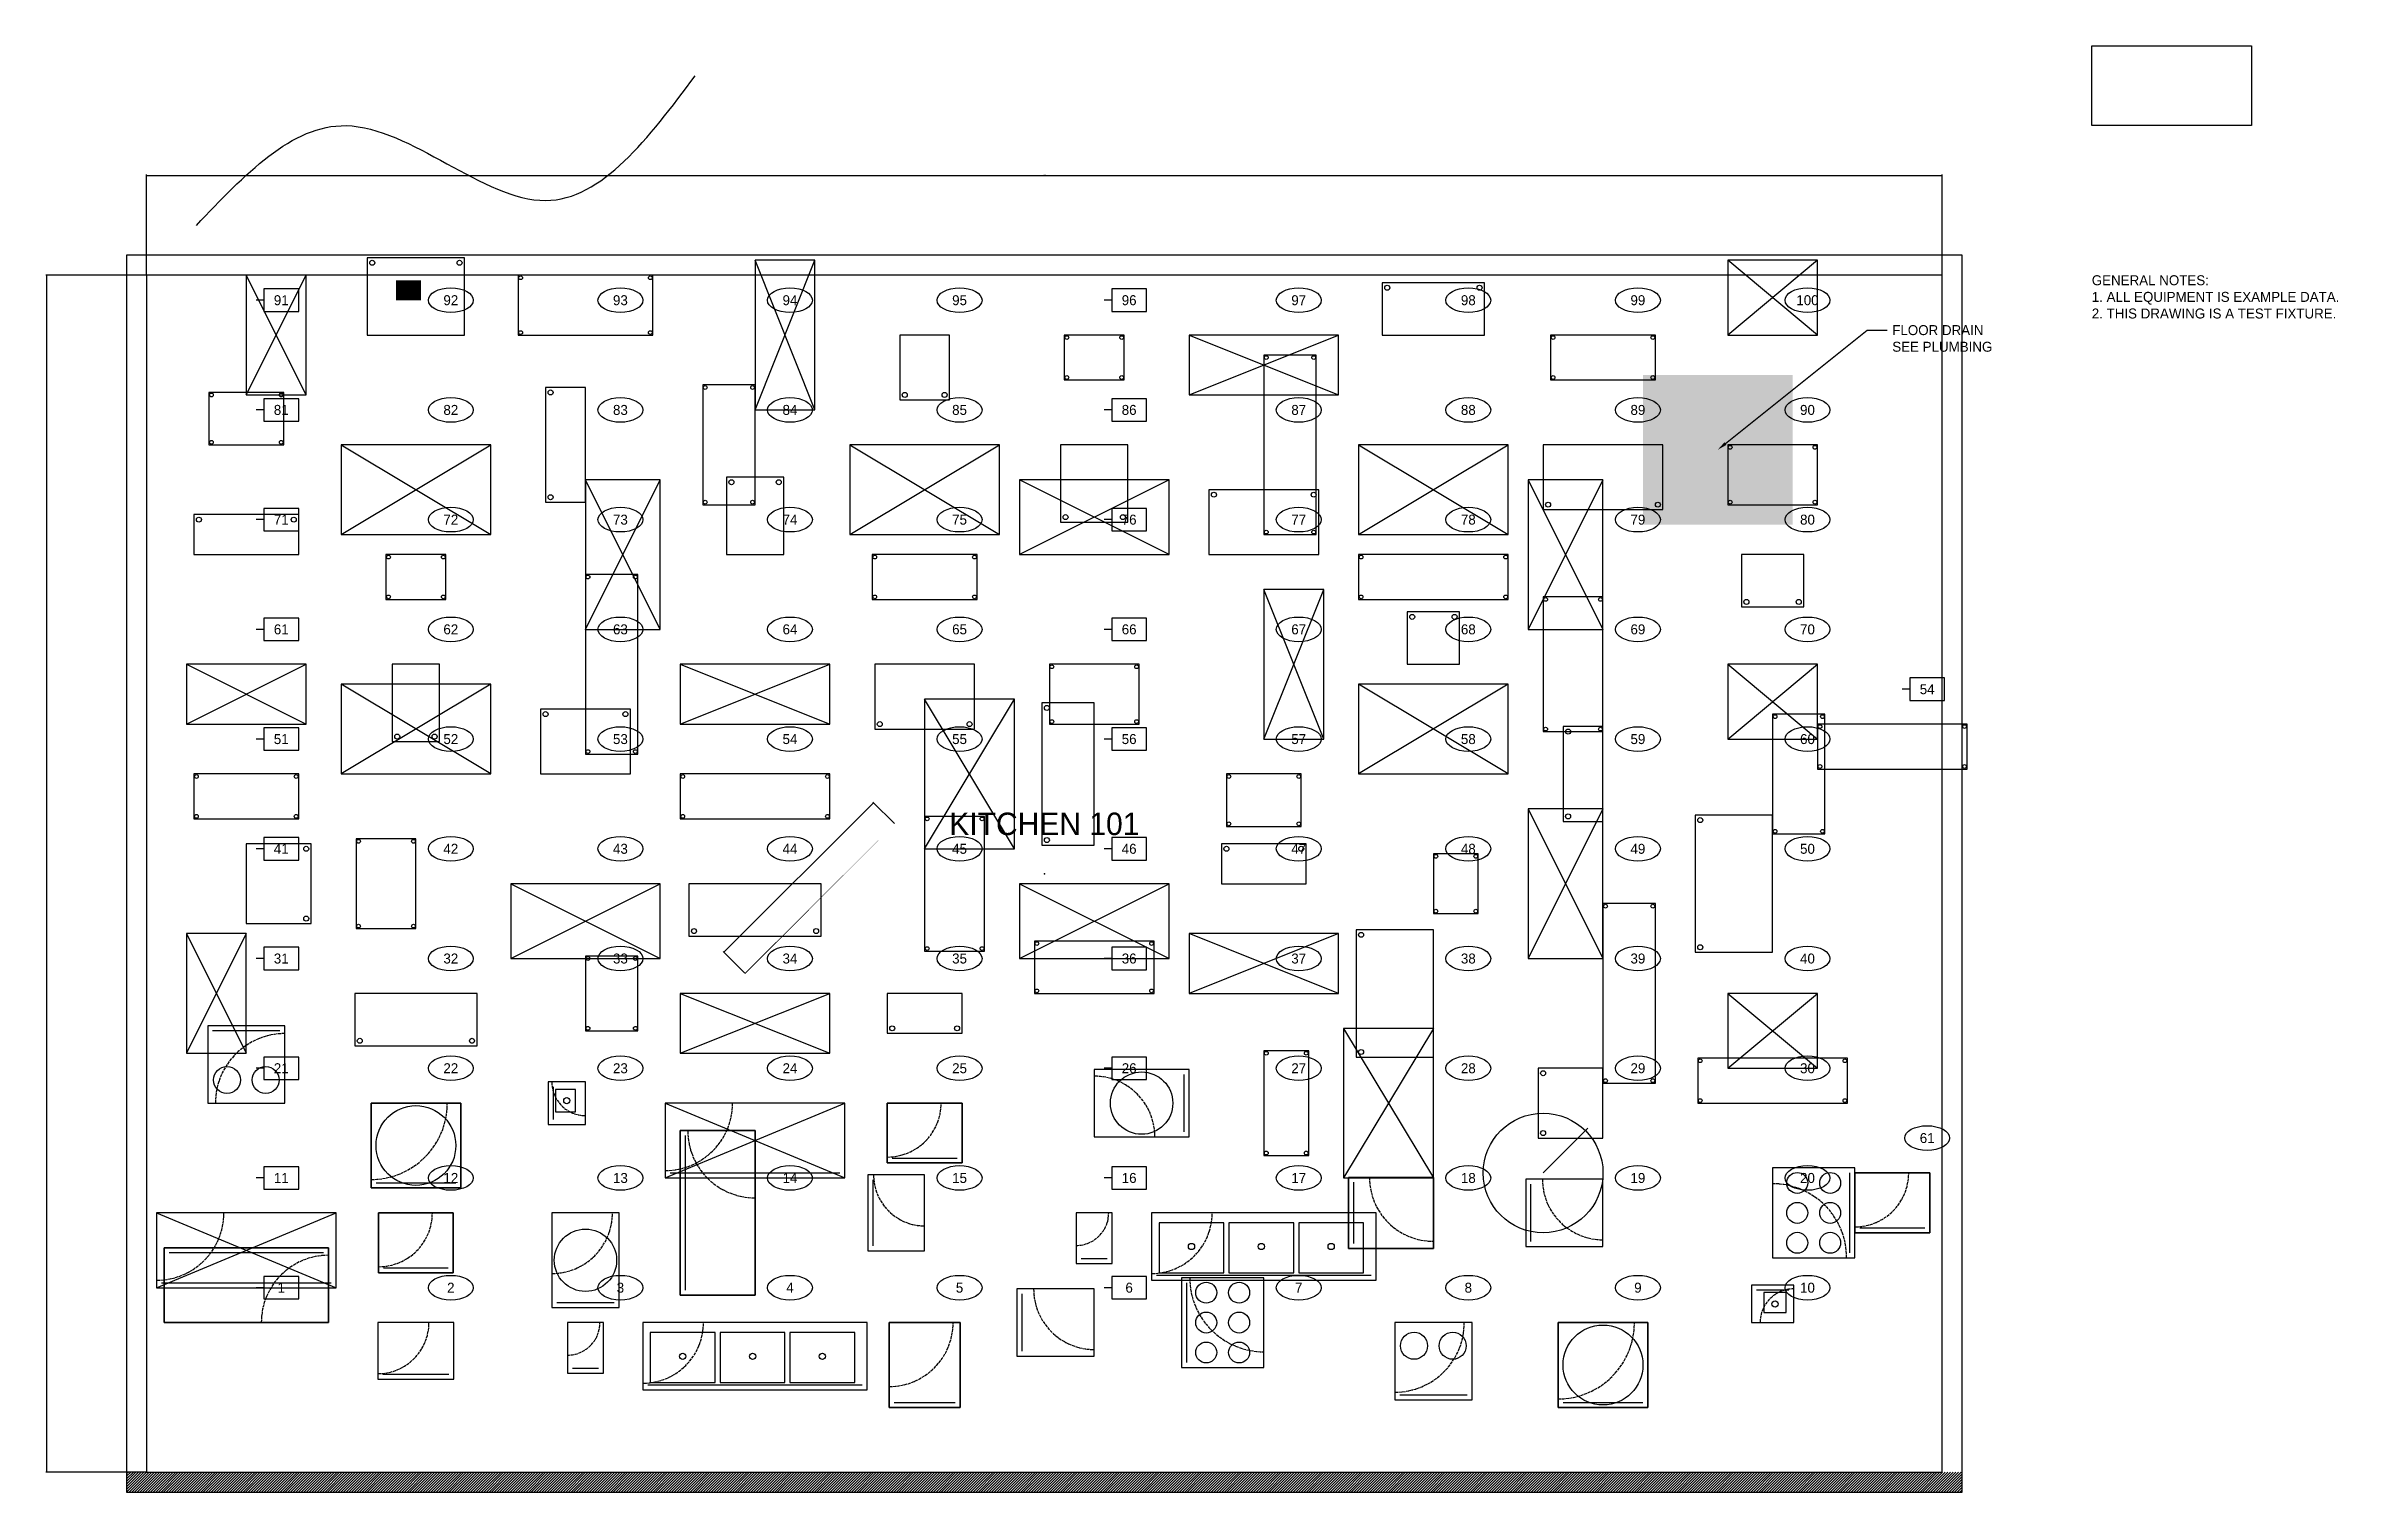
# Model space of a CAD drawing. Header units: inches. Extents: x -3024 to 2230, y -40 to 572.
# Drawn here: x -40 to 879, y -8 to 572 of the extents above; entities that cross this region are included whole.
import ezdxf
from ezdxf import colors
from ezdxf.entities.mleader import LeaderData, LeaderLine
from ezdxf.enums import TextEntityAlignment as Align
from ezdxf.math import Vec2, Vec3

# ---------------------------------------------------------------- set-up
doc = ezdxf.new("R2010")
doc.units = ezdxf.units.IN
doc.header["$MEASUREMENT"] = 0
doc.linetypes.add('DASHED', pattern=[1.524, 1.27, -0.254])
for name, color, linetype in [('A-ANNO', 7, 'Continuous'), ('A-DIMS', 1, 'Continuous'), ('A-HATCH', 9, 'Continuous'), ('A-IMAGE', 7, 'Continuous'), ('A-WALL', 7, 'Continuous'), ('K-EQPM', 3, 'Continuous'), ('K-EQPM-3D', 3, 'Continuous'), ('K-EQPM-HIDDEN', 8, 'Continuous'), ('K-EQPM-TAG', 2, 'Continuous')]:
    doc.layers.add(name, color=color, linetype=linetype)
doc.layers.add('K-EQPM-CLEAR', color=4, linetype='DASHED', plot=False)
doc.styles.add('OpenSansCondensed-Light', font='OpenSansCondensed-Light.ttf')
doc.dimstyles.new('EZDXF', dxfattribs={"dimtxt": 0.25, "dimasz": 0.175, "dimexe": 0.375, "dimexo": 0.125, "dimgap": 0.1, "dimtad": 1, "dimlfac": 100, "dimzin": 12, "dimdsep": 46, "dimtxsty": 'OpenSansCondensed-Light', "dimblk": 'ARCHTICK', "dimcen": 2.5, "dimazin": 3, "dimtfac": 0.5, "dimtmove": 2, "dimatfit": 3, "dimarcsym": 0})
picture_1 = doc.add_image_def('image1.png', size_in_pixel=(64, 32))

msp = doc.modelspace()

# ---------------------------------------------------------------- texts
at = {"layer": 'A-ANNO'}
msp.add_text('KITCHEN 101', height=9, dxfattribs=at).set_placement((360, 260), align=Align.MIDDLE_CENTER)
at = {"layer": 'A-ANNO', "insert": (780, 480), "char_height": 4, "width": 160, "attachment_point": 1}
msp.add_mtext('GENERAL NOTES:\\P1. ALL EQUIPMENT IS EXAMPLE DATA.\\P2. THIS DRAWING IS A TEST FIXTURE.', dxfattribs=at)

# ---------------------------------------------------------------- blocks, each defined once
blk = doc.blocks.new('_ARCHTICK')
at = {"color": 0, "linetype": 'ByBlock', "const_width": 0.15}
blk.add_lwpolyline([(-0.5, -0.5), (0.5, 0.5)], dxfattribs=at)
blk = doc.blocks.new('WW-RACK-CONV')
at = {"layer": 'K-EQPM'}
blk.add_lwpolyline([(-33, -30), (33, -30), (33, 0), (-33, 0)], close=True, dxfattribs=at)
at = {"layer": 'K-EQPM-3D'}
for points in [[(-33, -30), (33, -30), (33, 0), (-33, 0)], [(-33, -30, 64), (33, -30, 64), (33, 0, 64), (-33, 0, 64)], [(-33, 0), (33, 0), (33, 0, 64), (-33, 0, 64)], [(-33, -30), (-33, 0), (-33, 0, 64), (-33, -30, 64)], [(33, -30), (33, 0), (33, 0, 64), (33, -30, 64)], [(-33, -30), (33, -30), (33, -30, 64), (-33, -30, 64)]]:
    blk.add_3dface(points, dxfattribs=at)
at = {"layer": 'K-EQPM-CLEAR'}
blk.add_arc((-33, 0), 27, 270, 360, dxfattribs=at)
at = {"layer": 'K-EQPM-HIDDEN'}
blk.add_line((-31, -28), (31, -28), dxfattribs=at)
blk = doc.blocks.new('ITEMTAG-RECT')
blk.add_line((-7, 0), (-10, 0))
blk.add_lwpolyline([(-7, -4.5), (7, -4.5), (7, 4.5), (-7, 4.5)], close=True)
blk.add_attdef('KCL-ITEM', text='', height=4).set_placement((0, 0), align=Align.MIDDLE_CENTER)
at = {"flags": 1}
for tag, p in [('KCL-QTY', (0, -6.5)), ('KCL-MFR-SCHDNAME', (0, -7)), ('KCL-MODEL', (0, -7.5)), ('KCL-CATEGORY', (0, -8)), ('KCL-REMARK-USER-EQUIP', (0, -8.5)), ('KCL-REMARK', (0, -9)), ('KCL-ELEC', (0, -9.5)), ('KCL-EL-REMARK-USER', (0, -10)), ('KCL-EL-REMARK', (0, -10.5)), ('KCL-CW', (0, -11)), ('KCL-HW', (0, -11.5)), ('KCL-DD', (0, -12)), ('KCL-ID', (0, -12.5)), ('KCL-GAS', (0, -13)), ('KCL-SI', (0, -13.5)), ('KCL-SR', (0, -14)), ('KCL-PL-REMARK-USER', (0, -14.5)), ('KCL-PL-REMARK', (0, -15)), ('KCL-HVAC-IN', (0, -15.5)), ('KCL-HVAC-OUT', (0, -16)), ('KCL-HVAC-REMARK-USER', (0, -16.5)), ('KCL-HVAC-REMARK', (0, -17)), ('KCL-REFRIG-REMARK-USER', (0, -17.5)), ('KCL-USER-PDF-LOCAL', (0, -18)), ('KCL-USER-PDF-WEB', (0, -18.5)), ('KCL-NAFEM-SIS', (0, -19)), ('KCL-EQUIP-DIM', (0, -19.5)), ('KCL-USERFIELD1', (0, -20)), ('KCL-USERFIELD2', (0, -20.5)), ('KCL-USERFIELD3', (0, -21)), ('KCL-USERFIELD4', (0, -21.5)), ('KCL-USERFIELD5', (0, -22)), ('KCL-USERFIELD6', (0, -22.5)), ('KCL-USERFIELD7', (0, -23)), ('KCL-USERFIELD8', (0, -23.5)), ('KCL-USERFIELD9', (0, -24)), ('KCL-USERSPEC1', (0, -24.5)), ('KCL-USERSPEC2', (0, -25)), ('KCL-USERSPEC3', (0, -25.5)), ('KCL-USERSPEC4', (0, -26)), ('KCL-SYSSPEC1', (0, -26.5)), ('KCL-SYSSPEC2', (0, -27)), ('KCL-SYSSPEC3', (0, -27.5)), ('KCL-SYSSPEC4', (0, -28)), ('KCL-MFR', (0, -28.5)), ('KCL-FILENAME', (0, -29))]:
    blk.add_attdef(tag, p, '', height=0.4, dxfattribs=at)
blk = doc.blocks.new('HW-DROPIN-2')
at = {"layer": 'K-EQPM'}
blk.add_lwpolyline([(-15.25, -22.75), (15.25, -22.75), (15.25, 0), (-15.25, 0)], close=True, dxfattribs=at)
at = {"layer": 'K-EQPM-CLEAR'}
blk.add_arc((-15.25, 0), 20.48, 270, 360, dxfattribs=at)
at = {"layer": 'K-EQPM-HIDDEN'}
blk.add_line((-13.25, -20.75), (13.25, -20.75), dxfattribs=at)
blk = doc.blocks.new('BalloonEllipse')
blk.add_ellipse((0, 0), major_axis=(9, 0), ratio=0.55)
blk.add_attdef('KCL-ITEM', text='', height=4).set_placement((0, 0), align=Align.MIDDLE_CENTER)
at = {"flags": 1}
for tag, p in [('KCL-QTY', (0, -6.5)), ('KCL-MFR-SCHDNAME', (0, -7)), ('KCL-MODEL', (0, -7.5)), ('KCL-CATEGORY', (0, -8)), ('KCL-REMARK-USER-EQUIP', (0, -8.5)), ('KCL-REMARK', (0, -9)), ('KCL-ELEC', (0, -9.5)), ('KCL-EL-REMARK-USER', (0, -10)), ('KCL-EL-REMARK', (0, -10.5)), ('KCL-CW', (0, -11)), ('KCL-HW', (0, -11.5)), ('KCL-DD', (0, -12)), ('KCL-ID', (0, -12.5)), ('KCL-GAS', (0, -13)), ('KCL-SI', (0, -13.5)), ('KCL-SR', (0, -14)), ('KCL-PL-REMARK-USER', (0, -14.5)), ('KCL-PL-REMARK', (0, -15)), ('KCL-HVAC-IN', (0, -15.5)), ('KCL-HVAC-OUT', (0, -16)), ('KCL-HVAC-REMARK-USER', (0, -16.5)), ('KCL-HVAC-REMARK', (0, -17)), ('KCL-REFRIG-REMARK-USER', (0, -17.5)), ('KCL-USER-PDF-LOCAL', (0, -18)), ('KCL-USER-PDF-WEB', (0, -18.5)), ('KCL-NAFEM-SIS', (0, -19)), ('KCL-EQUIP-DIM', (0, -19.5)), ('KCL-USERFIELD1', (0, -20)), ('KCL-USERFIELD2', (0, -20.5)), ('KCL-USERFIELD3', (0, -21)), ('KCL-USERFIELD4', (0, -21.5)), ('KCL-USERFIELD5', (0, -22)), ('KCL-USERFIELD6', (0, -22.5)), ('KCL-USERFIELD7', (0, -23)), ('KCL-USERFIELD8', (0, -23.5)), ('KCL-USERFIELD9', (0, -24)), ('KCL-USERSPEC1', (0, -24.5)), ('KCL-USERSPEC2', (0, -25)), ('KCL-USERSPEC3', (0, -25.5)), ('KCL-USERSPEC4', (0, -26)), ('KCL-SYSSPEC1', (0, -26.5)), ('KCL-SYSSPEC2', (0, -27)), ('KCL-SYSSPEC3', (0, -27.5)), ('KCL-SYSSPEC4', (0, -28)), ('KCL-MFR', (0, -28.5)), ('KCL-FILENAME', (0, -29))]:
    blk.add_attdef(tag, p, '', height=0.4, dxfattribs=at)
blk = doc.blocks.new('TOASTER-CONV')
at = {"layer": 'K-EQPM'}
blk.add_lwpolyline([(-7.25, -20.25), (7.25, -20.25), (7.25, 0), (-7.25, 0)], close=True, dxfattribs=at)
at = {"layer": 'K-EQPM-CLEAR'}
blk.add_arc((-7.25, 0), 13.05, 270, 360, dxfattribs=at)
at = {"layer": 'K-EQPM-HIDDEN'}
blk.add_line((-5.25, -18.25), (5.25, -18.25), dxfattribs=at)
blk = doc.blocks.new('SINK-3COMP')
at = {"layer": 'K-EQPM'}
for points in [[(-45, -27), (45, -27), (45, 0), (-45, 0)], [(-42, -24), (-16, -24), (-16, -4), (-42, -4)], [(-14, -24), (12, -24), (12, -4), (-14, -4)], [(14, -24), (40, -24), (40, -4), (14, -4)]]:
    blk.add_lwpolyline(points, close=True, dxfattribs=at)
for centre in [(-29, -13.5), (-1, -13.5), (27, -13.5)]:
    blk.add_circle(centre, 1.25, dxfattribs=at)
at = {"layer": 'K-EQPM-CLEAR'}
blk.add_arc((-45, 0), 24.3, 270, 360, dxfattribs=at)
at = {"layer": 'K-EQPM-HIDDEN'}
blk.add_line((-43, -25), (43, -25), dxfattribs=at)
blk = doc.blocks.new('CAB-HEATED-PT')
at = {"layer": 'K-EQPM'}
blk.add_lwpolyline([(-14.25, -34), (14.25, -34), (14.25, 0), (-14.25, 0)], close=True, dxfattribs=at)
at = {"layer": 'K-EQPM-3D'}
for points in [[(-14.25, -34), (14.25, -34), (14.25, 0), (-14.25, 0)], [(-14.25, -34, 34), (14.25, -34, 34), (14.25, 0, 34), (-14.25, 0, 34)], [(-14.25, 0), (14.25, 0), (14.25, 0, 34), (-14.25, 0, 34)], [(-14.25, -34), (-14.25, 0), (-14.25, 0, 34), (-14.25, -34, 34)], [(14.25, -34), (14.25, 0), (14.25, 0, 34), (14.25, -34, 34)], [(-14.25, -34), (14.25, -34), (14.25, -34, 34), (-14.25, -34, 34)]]:
    blk.add_3dface(points, dxfattribs=at)
at = {"layer": 'K-EQPM-CLEAR'}
blk.add_arc((-14.25, 0), 25.65, 270, 360, dxfattribs=at)
at = {"layer": 'K-EQPM-HIDDEN'}
blk.add_line((-12.25, -32), (12.25, -32), dxfattribs=at)
blk = doc.blocks.new('CAB-MOBILE-WH')
at = {"layer": 'K-EQPM'}
blk.add_lwpolyline([(-13.5, -31), (13.5, -31), (13.5, 0), (-13.5, 0)], close=True, dxfattribs=at)
at = {"layer": 'K-EQPM-CLEAR'}
blk.add_arc((-13.5, 0), 24.3, 270, 360, dxfattribs=at)
at = {"layer": 'K-EQPM-HIDDEN'}
blk.add_line((-11.5, -29), (11.5, -29), dxfattribs=at)
blk = doc.blocks.new('RANGE-6B')
at = {"layer": 'K-EQPM'}
blk.add_lwpolyline([(-18, -33), (18, -33), (18, 0), (-18, 0)], close=True, dxfattribs=at)
for centre in [(-12, -9.9), (0, -9.9), (12, -9.9), (-12, -23.1), (0, -23.1), (12, -23.1)]:
    blk.add_circle(centre, 4.2, dxfattribs=at)
at = {"layer": 'K-EQPM-CLEAR'}
blk.add_arc((-18, 0), 29.7, 270, 360, dxfattribs=at)
at = {"layer": 'K-EQPM-HIDDEN'}
blk.add_line((-16, -31), (16, -31), dxfattribs=at)
blk = doc.blocks.new('FRYER-2')
at = {"layer": 'K-EQPM'}
blk.add_lwpolyline([(-15.5, -31), (15.5, -31), (15.5, 0), (-15.5, 0)], close=True, dxfattribs=at)
for centre in [(-7.75, -9.3), (7.75, -9.3)]:
    blk.add_circle(centre, 5.42, dxfattribs=at)
at = {"layer": 'K-EQPM-CLEAR'}
blk.add_arc((-15.5, 0), 27.9, 270, 360, dxfattribs=at)
at = {"layer": 'K-EQPM-HIDDEN'}
blk.add_line((-13.5, -29), (13.5, -29), dxfattribs=at)
blk = doc.blocks.new('KETTLE-40')
at = {"layer": 'K-EQPM'}
blk.add_lwpolyline([(-18, -34), (18, -34), (18, 0), (-18, 0)], close=True, dxfattribs=at)
blk.add_circle((0, -17), 16, dxfattribs=at)
at = {"layer": 'K-EQPM-3D'}
for points in [[(-18, -34), (18, -34), (18, 0), (-18, 0)], [(-18, -34, 34), (18, -34, 34), (18, 0, 34), (-18, 0, 34)], [(-18, 0), (18, 0), (18, 0, 34), (-18, 0, 34)], [(-18, -34), (-18, 0), (-18, 0, 34), (-18, -34, 34)], [(18, -34), (18, 0), (18, 0, 34), (18, -34, 34)], [(-18, -34), (18, -34), (18, -34, 34), (-18, -34, 34)]]:
    blk.add_3dface(points, dxfattribs=at)
at = {"layer": 'K-EQPM-CLEAR'}
blk.add_arc((-18, 0), 30.6, 270, 360, dxfattribs=at)
at = {"layer": 'K-EQPM-HIDDEN'}
blk.add_line((-16, -32), (16, -32), dxfattribs=at)
blk = doc.blocks.new('HANDSINK')
at = {"layer": 'K-EQPM'}
for points in [[(-8.5, -15), (8.5, -15), (8.5, 0), (-8.5, 0)], [(-5.5, -12), (3.5, -12), (3.5, -4), (-5.5, -4)]]:
    blk.add_lwpolyline(points, close=True, dxfattribs=at)
blk.add_circle((-1, -7.5), 1.25, dxfattribs=at)
at = {"layer": 'K-EQPM-CLEAR'}
blk.add_arc((-8.5, 0), 13.5, 270, 360, dxfattribs=at)
at = {"layer": 'K-EQPM-HIDDEN'}
blk.add_line((-6.5, -13), (6.5, -13), dxfattribs=at)
blk = doc.blocks.new('TABLE-WORK')
at = {"layer": 'K-EQPM'}
for p, q in [((-36, -30), (36, 0)), ((-36, 0), (36, -30))]:
    blk.add_line(p, q, dxfattribs=at)
blk.add_lwpolyline([(-36, -30), (36, -30), (36, 0), (-36, 0)], close=True, dxfattribs=at)
at = {"layer": 'K-EQPM-CLEAR'}
blk.add_arc((-36, 0), 27, 270, 360, dxfattribs=at)
at = {"layer": 'K-EQPM-HIDDEN'}
blk.add_line((-34, -28), (34, -28), dxfattribs=at)
blk = doc.blocks.new('ICE-MAKER')
at = {"layer": 'K-EQPM'}
blk.add_lwpolyline([(-15, -24), (15, -24), (15, 0), (-15, 0)], close=True, dxfattribs=at)
at = {"layer": 'K-EQPM-3D'}
for points in [[(-15, -24), (15, -24), (15, 0), (-15, 0)], [(-15, -24, 34), (15, -24, 34), (15, 0, 34), (-15, 0, 34)], [(-15, 0), (15, 0), (15, 0, 34), (-15, 0, 34)], [(-15, -24), (-15, 0), (-15, 0, 34), (-15, -24, 34)], [(15, -24), (15, 0), (15, 0, 34), (15, -24, 34)], [(-15, -24), (15, -24), (15, -24, 34), (-15, -24, 34)]]:
    blk.add_3dface(points, dxfattribs=at)
at = {"layer": 'K-EQPM-CLEAR'}
blk.add_arc((-15, 0), 21.6, 270, 360, dxfattribs=at)
at = {"layer": 'K-EQPM-HIDDEN'}
blk.add_line((-13, -22), (13, -22), dxfattribs=at)
blk = doc.blocks.new('MIXER-60')
at = {"layer": 'K-EQPM'}
blk.add_lwpolyline([(-13.5, -38), (13.5, -38), (13.5, 0), (-13.5, 0)], close=True, dxfattribs=at)
blk.add_circle((0, -19), 12.5, dxfattribs=at)
at = {"layer": 'K-EQPM-CLEAR'}
blk.add_arc((-13.5, 0), 24.3, 270, 360, dxfattribs=at)
at = {"layer": 'K-EQPM-HIDDEN'}
blk.add_line((-11.5, -36), (11.5, -36), dxfattribs=at)
blk = doc.blocks.new('SHELF-18X42')
at = {"layer": 'K-EQPM'}
blk.add_lwpolyline([(-21, -18), (21, -18), (21, 0), (-21, 0)], close=True, dxfattribs=at)
for centre in [(-20, -1), (20, -1), (-20, -17), (20, -17)]:
    blk.add_circle(centre, 0.75, dxfattribs=at)
blk = doc.blocks.new('TABLE-36X60')
at = {"layer": 'K-EQPM'}
for p, q in [((-30, -36), (30, 0)), ((-30, 0), (30, -36))]:
    blk.add_line(p, q, dxfattribs=at)
blk.add_lwpolyline([(-30, -36), (30, -36), (30, 0), (-30, 0)], close=True, dxfattribs=at)
blk = doc.blocks.new('CART-030')
at = {"layer": 'K-EQPM'}
blk.add_lwpolyline([(-14, -26), (14, -26), (14, 0), (-14, 0)], close=True, dxfattribs=at)
for centre in [(-12, -24), (12, -24)]:
    blk.add_circle(centre, 1, dxfattribs=at)
blk = doc.blocks.new('SHELF-18X60')
at = {"layer": 'K-EQPM'}
blk.add_lwpolyline([(-30, -18), (30, -18), (30, 0), (-30, 0)], close=True, dxfattribs=at)
for centre in [(-29, -1), (29, -1), (-29, -17), (29, -17)]:
    blk.add_circle(centre, 0.75, dxfattribs=at)
blk = doc.blocks.new('TABLE-24X48')
at = {"layer": 'K-EQPM'}
for p, q in [((-24, -24), (24, 0)), ((-24, 0), (24, -24))]:
    blk.add_line(p, q, dxfattribs=at)
blk.add_lwpolyline([(-24, -24), (24, -24), (24, 0), (-24, 0)], close=True, dxfattribs=at)
blk = doc.blocks.new('CART-033')
at = {"layer": 'K-EQPM'}
blk.add_lwpolyline([(-24.5, -21), (24.5, -21), (24.5, 0), (-24.5, 0)], close=True, dxfattribs=at)
for centre in [(-22.5, -19), (22.5, -19)]:
    blk.add_circle(centre, 1, dxfattribs=at)
blk = doc.blocks.new('SHELF-21X30')
at = {"layer": 'K-EQPM'}
blk.add_lwpolyline([(-15, -21), (15, -21), (15, 0), (-15, 0)], close=True, dxfattribs=at)
for centre in [(-14, -1), (14, -1), (-14, -20), (14, -20)]:
    blk.add_circle(centre, 0.75, dxfattribs=at)
blk = doc.blocks.new('TABLE-24X60')
at = {"layer": 'K-EQPM'}
for p, q in [((-30, -24), (30, 0)), ((-30, 0), (30, -24))]:
    blk.add_line(p, q, dxfattribs=at)
blk.add_lwpolyline([(-30, -24), (30, -24), (30, 0), (-30, 0)], close=True, dxfattribs=at)
blk = doc.blocks.new('CART-036')
at = {"layer": 'K-EQPM'}
blk.add_lwpolyline([(-15, -16), (15, -16), (15, 0), (-15, 0)], close=True, dxfattribs=at)
for centre in [(-13, -14), (13, -14)]:
    blk.add_circle(centre, 1, dxfattribs=at)
blk = doc.blocks.new('SHELF-21X48')
at = {"layer": 'K-EQPM'}
blk.add_lwpolyline([(-24, -21), (24, -21), (24, 0), (-24, 0)], close=True, dxfattribs=at)
for centre in [(-23, -1), (23, -1), (-23, -20), (23, -20)]:
    blk.add_circle(centre, 0.75, dxfattribs=at)
blk = doc.blocks.new('CART-039')
at = {"layer": 'K-EQPM'}
blk.add_lwpolyline([(-25.5, -31), (25.5, -31), (25.5, 0), (-25.5, 0)], close=True, dxfattribs=at)
for centre in [(-23.5, -29), (23.5, -29)]:
    blk.add_circle(centre, 1, dxfattribs=at)
blk = doc.blocks.new('SHELF-21X72')
at = {"layer": 'K-EQPM'}
blk.add_lwpolyline([(-36, -21), (36, -21), (36, 0), (-36, 0)], close=True, dxfattribs=at)
for centre in [(-35, -1), (35, -1), (-35, -20), (35, -20)]:
    blk.add_circle(centre, 0.75, dxfattribs=at)
blk = doc.blocks.new('TABLE-30X36')
at = {"layer": 'K-EQPM'}
for p, q in [((-18, -30), (18, 0)), ((-18, 0), (18, -30))]:
    blk.add_line(p, q, dxfattribs=at)
blk.add_lwpolyline([(-18, -30), (18, -30), (18, 0), (-18, 0)], close=True, dxfattribs=at)
blk = doc.blocks.new('CART-042')
at = {"layer": 'K-EQPM'}
blk.add_lwpolyline([(-16, -26), (16, -26), (16, 0), (-16, 0)], close=True, dxfattribs=at)
for centre in [(-14, -24), (14, -24)]:
    blk.add_circle(centre, 1, dxfattribs=at)
blk = doc.blocks.new('SHELF-24X36')
at = {"layer": 'K-EQPM'}
blk.add_lwpolyline([(-18, -24), (18, -24), (18, 0), (-18, 0)], close=True, dxfattribs=at)
for centre in [(-17, -1), (17, -1), (-17, -23), (17, -23)]:
    blk.add_circle(centre, 0.75, dxfattribs=at)
blk = doc.blocks.new('TABLE-30X60')
at = {"layer": 'K-EQPM'}
for p, q in [((-30, -30), (30, 0)), ((-30, 0), (30, -30))]:
    blk.add_line(p, q, dxfattribs=at)
blk.add_lwpolyline([(-30, -30), (30, -30), (30, 0), (-30, 0)], close=True, dxfattribs=at)
blk = doc.blocks.new('CART-045')
at = {"layer": 'K-EQPM'}
blk.add_lwpolyline([(-26.5, -21), (26.5, -21), (26.5, 0), (-26.5, 0)], close=True, dxfattribs=at)
for centre in [(-24.5, -19), (24.5, -19)]:
    blk.add_circle(centre, 1, dxfattribs=at)
blk = doc.blocks.new('SHELF-24X54')
at = {"layer": 'K-EQPM'}
blk.add_lwpolyline([(-27, -24), (27, -24), (27, 0), (-27, 0)], close=True, dxfattribs=at)
for centre in [(-26, -1), (26, -1), (-26, -23), (26, -23)]:
    blk.add_circle(centre, 0.75, dxfattribs=at)
blk = doc.blocks.new('CART-048')
at = {"layer": 'K-EQPM'}
blk.add_lwpolyline([(-17, -16), (17, -16), (17, 0), (-17, 0)], close=True, dxfattribs=at)
for centre in [(-15, -14), (15, -14)]:
    blk.add_circle(centre, 1, dxfattribs=at)
blk = doc.blocks.new('SHELF-18X24')
at = {"layer": 'K-EQPM'}
blk.add_lwpolyline([(-12, -18), (12, -18), (12, 0), (-12, 0)], close=True, dxfattribs=at)
for centre in [(-11, -1), (11, -1), (-11, -17), (11, -17)]:
    blk.add_circle(centre, 0.75, dxfattribs=at)
blk = doc.blocks.new('CART-051')
at = {"layer": 'K-EQPM'}
blk.add_lwpolyline([(-27.5, -31), (27.5, -31), (27.5, 0), (-27.5, 0)], close=True, dxfattribs=at)
for centre in [(-25.5, -29), (25.5, -29)]:
    blk.add_circle(centre, 1, dxfattribs=at)
blk = doc.blocks.new('CART-054')
at = {"layer": 'K-EQPM'}
blk.add_lwpolyline([(-18, -26), (18, -26), (18, 0), (-18, 0)], close=True, dxfattribs=at)
for centre in [(-16, -24), (16, -24)]:
    blk.add_circle(centre, 1, dxfattribs=at)
blk = doc.blocks.new('CART-057')
at = {"layer": 'K-EQPM'}
blk.add_lwpolyline([(-28.5, -21), (28.5, -21), (28.5, 0), (-28.5, 0)], close=True, dxfattribs=at)
for centre in [(-26.5, -19), (26.5, -19)]:
    blk.add_circle(centre, 1, dxfattribs=at)
blk = doc.blocks.new('CART-060')
at = {"layer": 'K-EQPM'}
blk.add_lwpolyline([(-19, -16), (19, -16), (19, 0), (-19, 0)], close=True, dxfattribs=at)
for centre in [(-17, -14), (17, -14)]:
    blk.add_circle(centre, 1, dxfattribs=at)
blk = doc.blocks.new('CART-063')
at = {"layer": 'K-EQPM'}
blk.add_lwpolyline([(-9.5, -31), (9.5, -31), (9.5, 0), (-9.5, 0)], close=True, dxfattribs=at)
for centre in [(-7.5, -29), (7.5, -29)]:
    blk.add_circle(centre, 1, dxfattribs=at)
blk = doc.blocks.new('CART-066')
at = {"layer": 'K-EQPM'}
blk.add_lwpolyline([(-20, -26), (20, -26), (20, 0), (-20, 0)], close=True, dxfattribs=at)
for centre in [(-18, -24), (18, -24)]:
    blk.add_circle(centre, 1, dxfattribs=at)
blk = doc.blocks.new('CART-069')
at = {"layer": 'K-EQPM'}
blk.add_lwpolyline([(-10.5, -21), (10.5, -21), (10.5, 0), (-10.5, 0)], close=True, dxfattribs=at)
for centre in [(-8.5, -19), (8.5, -19)]:
    blk.add_circle(centre, 1, dxfattribs=at)
blk = doc.blocks.new('CART-072')
at = {"layer": 'K-EQPM'}
blk.add_lwpolyline([(-21, -16), (21, -16), (21, 0), (-21, 0)], close=True, dxfattribs=at)
for centre in [(-19, -14), (19, -14)]:
    blk.add_circle(centre, 1, dxfattribs=at)
blk = doc.blocks.new('CART-075')
at = {"layer": 'K-EQPM'}
blk.add_lwpolyline([(-11.5, -31), (11.5, -31), (11.5, 0), (-11.5, 0)], close=True, dxfattribs=at)
for centre in [(-9.5, -29), (9.5, -29)]:
    blk.add_circle(centre, 1, dxfattribs=at)
blk = doc.blocks.new('CART-078')
at = {"layer": 'K-EQPM'}
blk.add_lwpolyline([(-22, -26), (22, -26), (22, 0), (-22, 0)], close=True, dxfattribs=at)
for centre in [(-20, -24), (20, -24)]:
    blk.add_circle(centre, 1, dxfattribs=at)
blk = doc.blocks.new('CART-081')
at = {"layer": 'K-EQPM'}
blk.add_lwpolyline([(-12.5, -21), (12.5, -21), (12.5, 0), (-12.5, 0)], close=True, dxfattribs=at)
for centre in [(-10.5, -19), (10.5, -19)]:
    blk.add_circle(centre, 1, dxfattribs=at)
blk = doc.blocks.new('CART-084')
at = {"layer": 'K-EQPM'}
blk.add_lwpolyline([(-23, -16), (23, -16), (23, 0), (-23, 0)], close=True, dxfattribs=at)
for centre in [(-21, -14), (21, -14)]:
    blk.add_circle(centre, 1, dxfattribs=at)
blk = doc.blocks.new('CART-087')
at = {"layer": 'K-EQPM'}
blk.add_lwpolyline([(-13.5, -31), (13.5, -31), (13.5, 0), (-13.5, 0)], close=True, dxfattribs=at)
for centre in [(-11.5, -29), (11.5, -29)]:
    blk.add_circle(centre, 1, dxfattribs=at)
blk = doc.blocks.new('CART-090')
at = {"layer": 'K-EQPM'}
blk.add_lwpolyline([(-24, -26), (24, -26), (24, 0), (-24, 0)], close=True, dxfattribs=at)
for centre in [(-22, -24), (22, -24)]:
    blk.add_circle(centre, 1, dxfattribs=at)
blk = doc.blocks.new('CART-003')
at = {"layer": 'K-EQPM'}
blk.add_lwpolyline([(-19.5, -31), (19.5, -31), (19.5, 0), (-19.5, 0)], close=True, dxfattribs=at)
for centre in [(-17.5, -29), (17.5, -29)]:
    blk.add_circle(centre, 1, dxfattribs=at)
blk = doc.blocks.new('CART-006')
at = {"layer": 'K-EQPM'}
blk.add_lwpolyline([(-10, -26), (10, -26), (10, 0), (-10, 0)], close=True, dxfattribs=at)
for centre in [(-8, -24), (8, -24)]:
    blk.add_circle(centre, 1, dxfattribs=at)
blk = doc.blocks.new('CART-009')
at = {"layer": 'K-EQPM'}
blk.add_lwpolyline([(-20.5, -21), (20.5, -21), (20.5, 0), (-20.5, 0)], close=True, dxfattribs=at)
for centre in [(-18.5, -19), (18.5, -19)]:
    blk.add_circle(centre, 1, dxfattribs=at)

# ---------------------------------------------------------------- dimensions: what is measured, and where the dimension line sits
at = {"layer": 'A-DIMS'}
msp.add_linear_dim(base=(0, 520), p1=(0, 480), p2=(720, 480), dimstyle='EZDXF', dxfattribs=at).render()
for base, p1, p2, angle in [((-40, 0), (0, 0), (0, 480), 90), ((231.51472, 208.48528), (240, 200), (300, 260), 45)]:
    msp.add_linear_dim(base=base, p1=p1, p2=p2, angle=angle, dimstyle='EZDXF', dxfattribs=at).render()
msp.add_radius_dim(center=(560, 120), mpoint=(576.97056, 136.97056), dimstyle='EZDXF', dxfattribs=at).render()

# ---------------------------------------------------------------- hatches: boundary and pattern name
at = {"layer": 'A-HATCH'}
msp.add_hatch(color=8, dxfattribs=at).paths.add_polyline_path([(600, 380), (660, 380), (660, 440), (600, 440)])
h = msp.add_hatch(dxfattribs=at)
h.set_pattern_fill('ANSI31', scale=6)
h.paths.add_polyline_path([(-8, -8), (728, -8), (728, 0), (-8, 0)])

# ---------------------------------------------------------------- linework, layer by layer
at = {"layer": 'A-ANNO'}
msp.add_circle((560, 120), 24, dxfattribs=at)
msp.add_spline([(20, 500), (80, 540), (160, 510), (220, 560)], degree=3, dxfattribs=at)
msp.add_point((360, 240), dxfattribs=at)
msp.add_solid([(100, 470), (110, 470), (100, 478), (110, 478)], dxfattribs=at)
at = {"layer": 'A-WALL'}
for points in [[(-8, -8), (728, -8), (728, 488), (-8, 488)], [(0, 0), (720, 0), (720, 480), (0, 480)]]:
    msp.add_lwpolyline(points, close=True, dxfattribs=at)
msp.add_lwpolyline([(240, 0, 0, 0, 0), (240, 200, 0.414, 0, 0), (300, 260, 0, 0, 0), (360, 260, 0, 0, 0)], format="xyseb", dxfattribs=at)

# ---------------------------------------------------------------- block references
at = {"layer": 'K-EQPM'}
for name, p, rotation in [('TABLE-24X48', (40, 456), 90), ('CART-003', (108, 456), 180), ('SHELF-24X54', (176, 456), 180), ('TABLE-24X60', (244, 456), 90), ('TABLE-30X36', (652, 456), 180), ('CART-009', (516, 456), 180), ('SHELF-21X72', (448, 412), 90), ('SHELF-21X30', (40, 412), 180), ('CART-084', (176, 412), 270), ('SHELF-21X48', (244, 412), 270), ('TABLE-30X60', (176, 368), 90), ('CART-075', (244, 368), 180), ('TABLE-30X60', (380, 368), 180), ('TABLE-30X60', (584, 368), 270), ('CART-078', (448, 368), 180), ('CART-072', (40, 368), 180), ('SHELF-21X72', (176, 324), 90), ('TABLE-24X60', (448, 324), 90), ('SHELF-24X54', (584, 324), 270), ('CART-069', (516, 324), 180), ('TABLE-36X60', (108, 280), 180), ('TABLE-36X60', (516, 280), 180), ('CART-054', (176, 280), 180), ('TABLE-36X60', (312, 280), 90), ('CART-057', (380, 280), 270), ('SHELF-21X48', (652, 280), 90), ('CART-060', (584, 280), 270), ('SHELF-24X54', (312, 236), 90), ('TABLE-30X60', (584, 236), 270), ('CART-051', (652, 236), 270), ('CART-042', (40, 236), 90), ('SHELF-24X36', (108, 236), 270), ('CART-048', (448, 236), 180), ('SHELF-18X24', (516, 236), 90), ('SHELF-21X72', (584, 192), 90), ('TABLE-24X48', (40, 192), 270), ('SHELF-21X48', (380, 192), 180), ('TABLE-24X60', (448, 192), 180), ('CART-039', (516, 192), 270), ('SHELF-21X30', (176, 192), 90), ('FRYER-2', (40, 148), 180), ('TABLE-36X60', (516, 148), 270), ('SHELF-18X42', (448, 148), 90), ('SHELF-18X60', (652, 148), 180), ('HANDSINK', (176, 148), 270), ('MIXER-60', (380, 148), 90), ('CART-030', (584, 148), 270), ('WW-RACK-CONV', (244, 104), 270), ('RANGE-6B', (652, 104), 90), ('HW-DROPIN-2', (312, 104), 270), ('CAB-HEATED-PT', (516, 104), 270), ('CAB-MOBILE-WH', (584, 104), 270), ('WW-RACK-CONV', (40, 60), 180), ('RANGE-6B', (448, 60), 270), ('HANDSINK', (652, 60), 180), ('CAB-MOBILE-WH', (380, 60), 270)]:
    msp.add_blockref(name, p, dxfattribs=dict(at, rotation=rotation))
for name, p in [('CART-006', (312, 456)), ('SHELF-18X24', (380, 456)), ('TABLE-24X60', (448, 456)), ('SHELF-18X42', (584, 456)), ('TABLE-36X60', (108, 412)), ('TABLE-36X60', (312, 412)), ('CART-087', (380, 412)), ('TABLE-36X60', (516, 412)), ('CART-090', (584, 412)), ('SHELF-24X36', (652, 412)), ('SHELF-18X24', (108, 368)), ('SHELF-18X42', (312, 368)), ('SHELF-18X60', (516, 368)), ('CART-081', (652, 368)), ('TABLE-24X48', (40, 324)), ('CART-063', (108, 324)), ('TABLE-24X60', (244, 324)), ('CART-066', (312, 324)), ('SHELF-24X36', (380, 324)), ('TABLE-30X36', (652, 324)), ('SHELF-18X60', (700, 300)), ('SHELF-18X42', (40, 280)), ('SHELF-18X60', (244, 280)), ('SHELF-21X30', (448, 280)), ('TABLE-30X60', (176, 236)), ('CART-045', (244, 236)), ('TABLE-30X60', (380, 236)), ('CART-033', (108, 192)), ('TABLE-24X60', (244, 192)), ('CART-036', (312, 192)), ('TABLE-30X36', (652, 192)), ('KETTLE-40', (108, 148)), ('TABLE-WORK', (244, 148)), ('ICE-MAKER', (312, 148)), ('ICE-MAKER', (700, 120)), ('TABLE-WORK', (40, 104)), ('ICE-MAKER', (108, 104)), ('MIXER-60', (176, 104)), ('TOASTER-CONV', (380, 104)), ('SINK-3COMP', (448, 104)), ('HW-DROPIN-2', (108, 60)), ('TOASTER-CONV', (176, 60)), ('SINK-3COMP', (244, 60)), ('CAB-HEATED-PT', (312, 60)), ('FRYER-2', (516, 60)), ('KETTLE-40', (584, 60))]:
    msp.add_blockref(name, p, dxfattribs=at)
at = {"layer": 'K-EQPM-TAG'}
for name, p, values in [('ITEMTAG-RECT', (54, 470), {'KCL-ITEM': '91'}), ('BalloonEllipse', (122, 470), {'KCL-ITEM': '92'}), ('BalloonEllipse', (190, 470), {'KCL-ITEM': '93'}), ('BalloonEllipse', (258, 470), {'KCL-ITEM': '94'}), ('BalloonEllipse', (326, 470), {'KCL-ITEM': '95'}), ('ITEMTAG-RECT', (394, 470), {'KCL-ITEM': '96'}), ('BalloonEllipse', (462, 470), {'KCL-ITEM': '97'}), ('BalloonEllipse', (530, 470), {'KCL-ITEM': '98'}), ('BalloonEllipse', (598, 470), {'KCL-ITEM': '99'}), ('BalloonEllipse', (666, 470), {'KCL-ITEM': '100'}), ('ITEMTAG-RECT', (54, 426), {'KCL-ITEM': '81'}), ('BalloonEllipse', (122, 426), {'KCL-ITEM': '82'}), ('BalloonEllipse', (190, 426), {'KCL-ITEM': '83'}), ('BalloonEllipse', (258, 426), {'KCL-ITEM': '84'}), ('BalloonEllipse', (326, 426), {'KCL-ITEM': '85'}), ('ITEMTAG-RECT', (394, 426), {'KCL-ITEM': '86'}), ('BalloonEllipse', (462, 426), {'KCL-ITEM': '87'}), ('BalloonEllipse', (530, 426), {'KCL-ITEM': '88'}), ('BalloonEllipse', (598, 426), {'KCL-ITEM': '89'}), ('BalloonEllipse', (666, 426), {'KCL-ITEM': '90'}), ('ITEMTAG-RECT', (54, 382), {'KCL-ITEM': '71'}), ('BalloonEllipse', (122, 382), {'KCL-ITEM': '72'}), ('BalloonEllipse', (190, 382), {'KCL-ITEM': '73'}), ('BalloonEllipse', (258, 382), {'KCL-ITEM': '74'}), ('BalloonEllipse', (326, 382), {'KCL-ITEM': '75'}), ('ITEMTAG-RECT', (394, 382), {'KCL-ITEM': '76'}), ('BalloonEllipse', (462, 382), {'KCL-ITEM': '77'}), ('BalloonEllipse', (530, 382), {'KCL-ITEM': '78'}), ('BalloonEllipse', (598, 382), {'KCL-ITEM': '79'}), ('BalloonEllipse', (666, 382), {'KCL-ITEM': '80'}), ('ITEMTAG-RECT', (54, 338), {'KCL-ITEM': '61'}), ('BalloonEllipse', (122, 338), {'KCL-ITEM': '62'}), ('BalloonEllipse', (190, 338), {'KCL-ITEM': '63'}), ('BalloonEllipse', (258, 338), {'KCL-ITEM': '64'}), ('BalloonEllipse', (326, 338), {'KCL-ITEM': '65'}), ('ITEMTAG-RECT', (394, 338), {'KCL-ITEM': '66'}), ('BalloonEllipse', (462, 338), {'KCL-ITEM': '67'}), ('BalloonEllipse', (530, 338), {'KCL-ITEM': '68'}), ('BalloonEllipse', (598, 338), {'KCL-ITEM': '69'}), ('BalloonEllipse', (666, 338), {'KCL-ITEM': '70'}), ('ITEMTAG-RECT', (714, 314), {'KCL-ITEM': '54'}), ('ITEMTAG-RECT', (54, 294), {'KCL-ITEM': '51'}), ('BalloonEllipse', (122, 294), {'KCL-ITEM': '52'}), ('BalloonEllipse', (190, 294), {'KCL-ITEM': '53'}), ('BalloonEllipse', (258, 294), {'KCL-ITEM': '54'}), ('BalloonEllipse', (326, 294), {'KCL-ITEM': '55'}), ('ITEMTAG-RECT', (394, 294), {'KCL-ITEM': '56'}), ('BalloonEllipse', (462, 294), {'KCL-ITEM': '57'}), ('BalloonEllipse', (530, 294), {'KCL-ITEM': '58'}), ('BalloonEllipse', (598, 294), {'KCL-ITEM': '59'}), ('BalloonEllipse', (666, 294), {'KCL-ITEM': '60'}), ('ITEMTAG-RECT', (54, 250), {'KCL-ITEM': '41'}), ('BalloonEllipse', (122, 250), {'KCL-ITEM': '42'}), ('BalloonEllipse', (190, 250), {'KCL-ITEM': '43'}), ('BalloonEllipse', (258, 250), {'KCL-ITEM': '44'}), ('BalloonEllipse', (326, 250), {'KCL-ITEM': '45'}), ('ITEMTAG-RECT', (394, 250), {'KCL-ITEM': '46'}), ('BalloonEllipse', (462, 250), {'KCL-ITEM': '47'}), ('BalloonEllipse', (530, 250), {'KCL-ITEM': '48'}), ('BalloonEllipse', (598, 250), {'KCL-ITEM': '49'}), ('BalloonEllipse', (666, 250), {'KCL-ITEM': '50'}), ('ITEMTAG-RECT', (54, 206), {'KCL-ITEM': '31'}), ('BalloonEllipse', (122, 206), {'KCL-ITEM': '32'}), ('BalloonEllipse', (190, 206), {'KCL-ITEM': '33'}), ('BalloonEllipse', (258, 206), {'KCL-ITEM': '34'}), ('BalloonEllipse', (326, 206), {'KCL-ITEM': '35'}), ('ITEMTAG-RECT', (394, 206), {'KCL-ITEM': '36'}), ('BalloonEllipse', (462, 206), {'KCL-ITEM': '37'}), ('BalloonEllipse', (530, 206), {'KCL-ITEM': '38'}), ('BalloonEllipse', (598, 206), {'KCL-ITEM': '39'}), ('BalloonEllipse', (666, 206), {'KCL-ITEM': '40'}), ('ITEMTAG-RECT', (54, 162), {'KCL-ITEM': '21'}), ('BalloonEllipse', (122, 162), {'KCL-ITEM': '22'}), ('BalloonEllipse', (190, 162), {'KCL-ITEM': '23'}), ('BalloonEllipse', (258, 162), {'KCL-ITEM': '24'}), ('BalloonEllipse', (326, 162), {'KCL-ITEM': '25'}), ('ITEMTAG-RECT', (394, 162), {'KCL-ITEM': '26'}), ('BalloonEllipse', (462, 162), {'KCL-ITEM': '27'}), ('BalloonEllipse', (530, 162), {'KCL-ITEM': '28'}), ('BalloonEllipse', (598, 162), {'KCL-ITEM': '29'}), ('BalloonEllipse', (666, 162), {'KCL-ITEM': '30'}), ('BalloonEllipse', (714, 134), {'KCL-ITEM': '61'}), ('ITEMTAG-RECT', (54, 118), {'KCL-ITEM': '11'}), ('BalloonEllipse', (122, 118), {'KCL-ITEM': '12'}), ('BalloonEllipse', (190, 118), {'KCL-ITEM': '13'}), ('BalloonEllipse', (258, 118), {'KCL-ITEM': '14'}), ('BalloonEllipse', (326, 118), {'KCL-ITEM': '15'}), ('ITEMTAG-RECT', (394, 118), {'KCL-ITEM': '16'}), ('BalloonEllipse', (462, 118), {'KCL-ITEM': '17'}), ('BalloonEllipse', (530, 118), {'KCL-ITEM': '18'}), ('BalloonEllipse', (598, 118), {'KCL-ITEM': '19'}), ('BalloonEllipse', (666, 118), {'KCL-ITEM': '20'}), ('ITEMTAG-RECT', (54, 74), {'KCL-ITEM': '1'}), ('BalloonEllipse', (122, 74), {'KCL-ITEM': '2'}), ('BalloonEllipse', (190, 74), {'KCL-ITEM': '3'}), ('BalloonEllipse', (258, 74), {'KCL-ITEM': '4'}), ('BalloonEllipse', (326, 74), {'KCL-ITEM': '5'}), ('ITEMTAG-RECT', (394, 74), {'KCL-ITEM': '6'}), ('BalloonEllipse', (462, 74), {'KCL-ITEM': '7'}), ('BalloonEllipse', (530, 74), {'KCL-ITEM': '8'}), ('BalloonEllipse', (598, 74), {'KCL-ITEM': '9'}), ('BalloonEllipse', (666, 74), {'KCL-ITEM': '10'})]:
    msp.add_blockref(name, p, dxfattribs=at).add_auto_attribs(values)

msp.set_redraw_order([(e.dxf.handle, doc.entitydb.next_handle()) for e in msp.query("TEXT MTEXT ATTDEF DIMENSION ARC_DIMENSION")])  # texts and dimensions are drawn at this point

# ---------------------------------------------------------------- pictures from other files: only their frames are drawn
at = {"layer": 'A-IMAGE'}
image = msp.add_image(picture_1, insert=(780, 540), size_in_units=(64, 32), dxfattribs=at)

# ---------------------------------------------------------------- leaders
ml = msp.add_multileader_mtext('Standard')
ml.set_content('FLOOR DRAIN\\PSEE PLUMBING')
ml.set_leader_properties(linetype='ByLayer')
ml.build(insert=Vec2(0, 0))
ctx = ml.context
ctx.base_point = Vec3(698, 458)
notes = []
notes.append((ctx, [(0, (1, 1, 0), (690, 458), (1, 0), 8, [(0, [(630, 410)], 0, [])])]))
ctx.mtext.insert = Vec3(700, 460)
for ctx, leaders in notes:
    for number, flags, end, landing, length, lines in leaders:
        leader = LeaderData()
        leader.index, (leader.has_last_leader_line, leader.has_dogleg_vector, leader.attachment_direction) = number, flags
        leader.last_leader_point, leader.dogleg_vector, leader.dogleg_length = Vec3(end), Vec3(landing), length
        for number, points, colour, breaks in lines:
            line = LeaderLine()
            line.index, line.vertices, line.color, line.breaks = number, Vec3.list(points), colors.encode_raw_color(colour), breaks
            leader.lines.append(line)
        ctx.leaders.append(leader)

doc.saveas('drawing.dxf')
